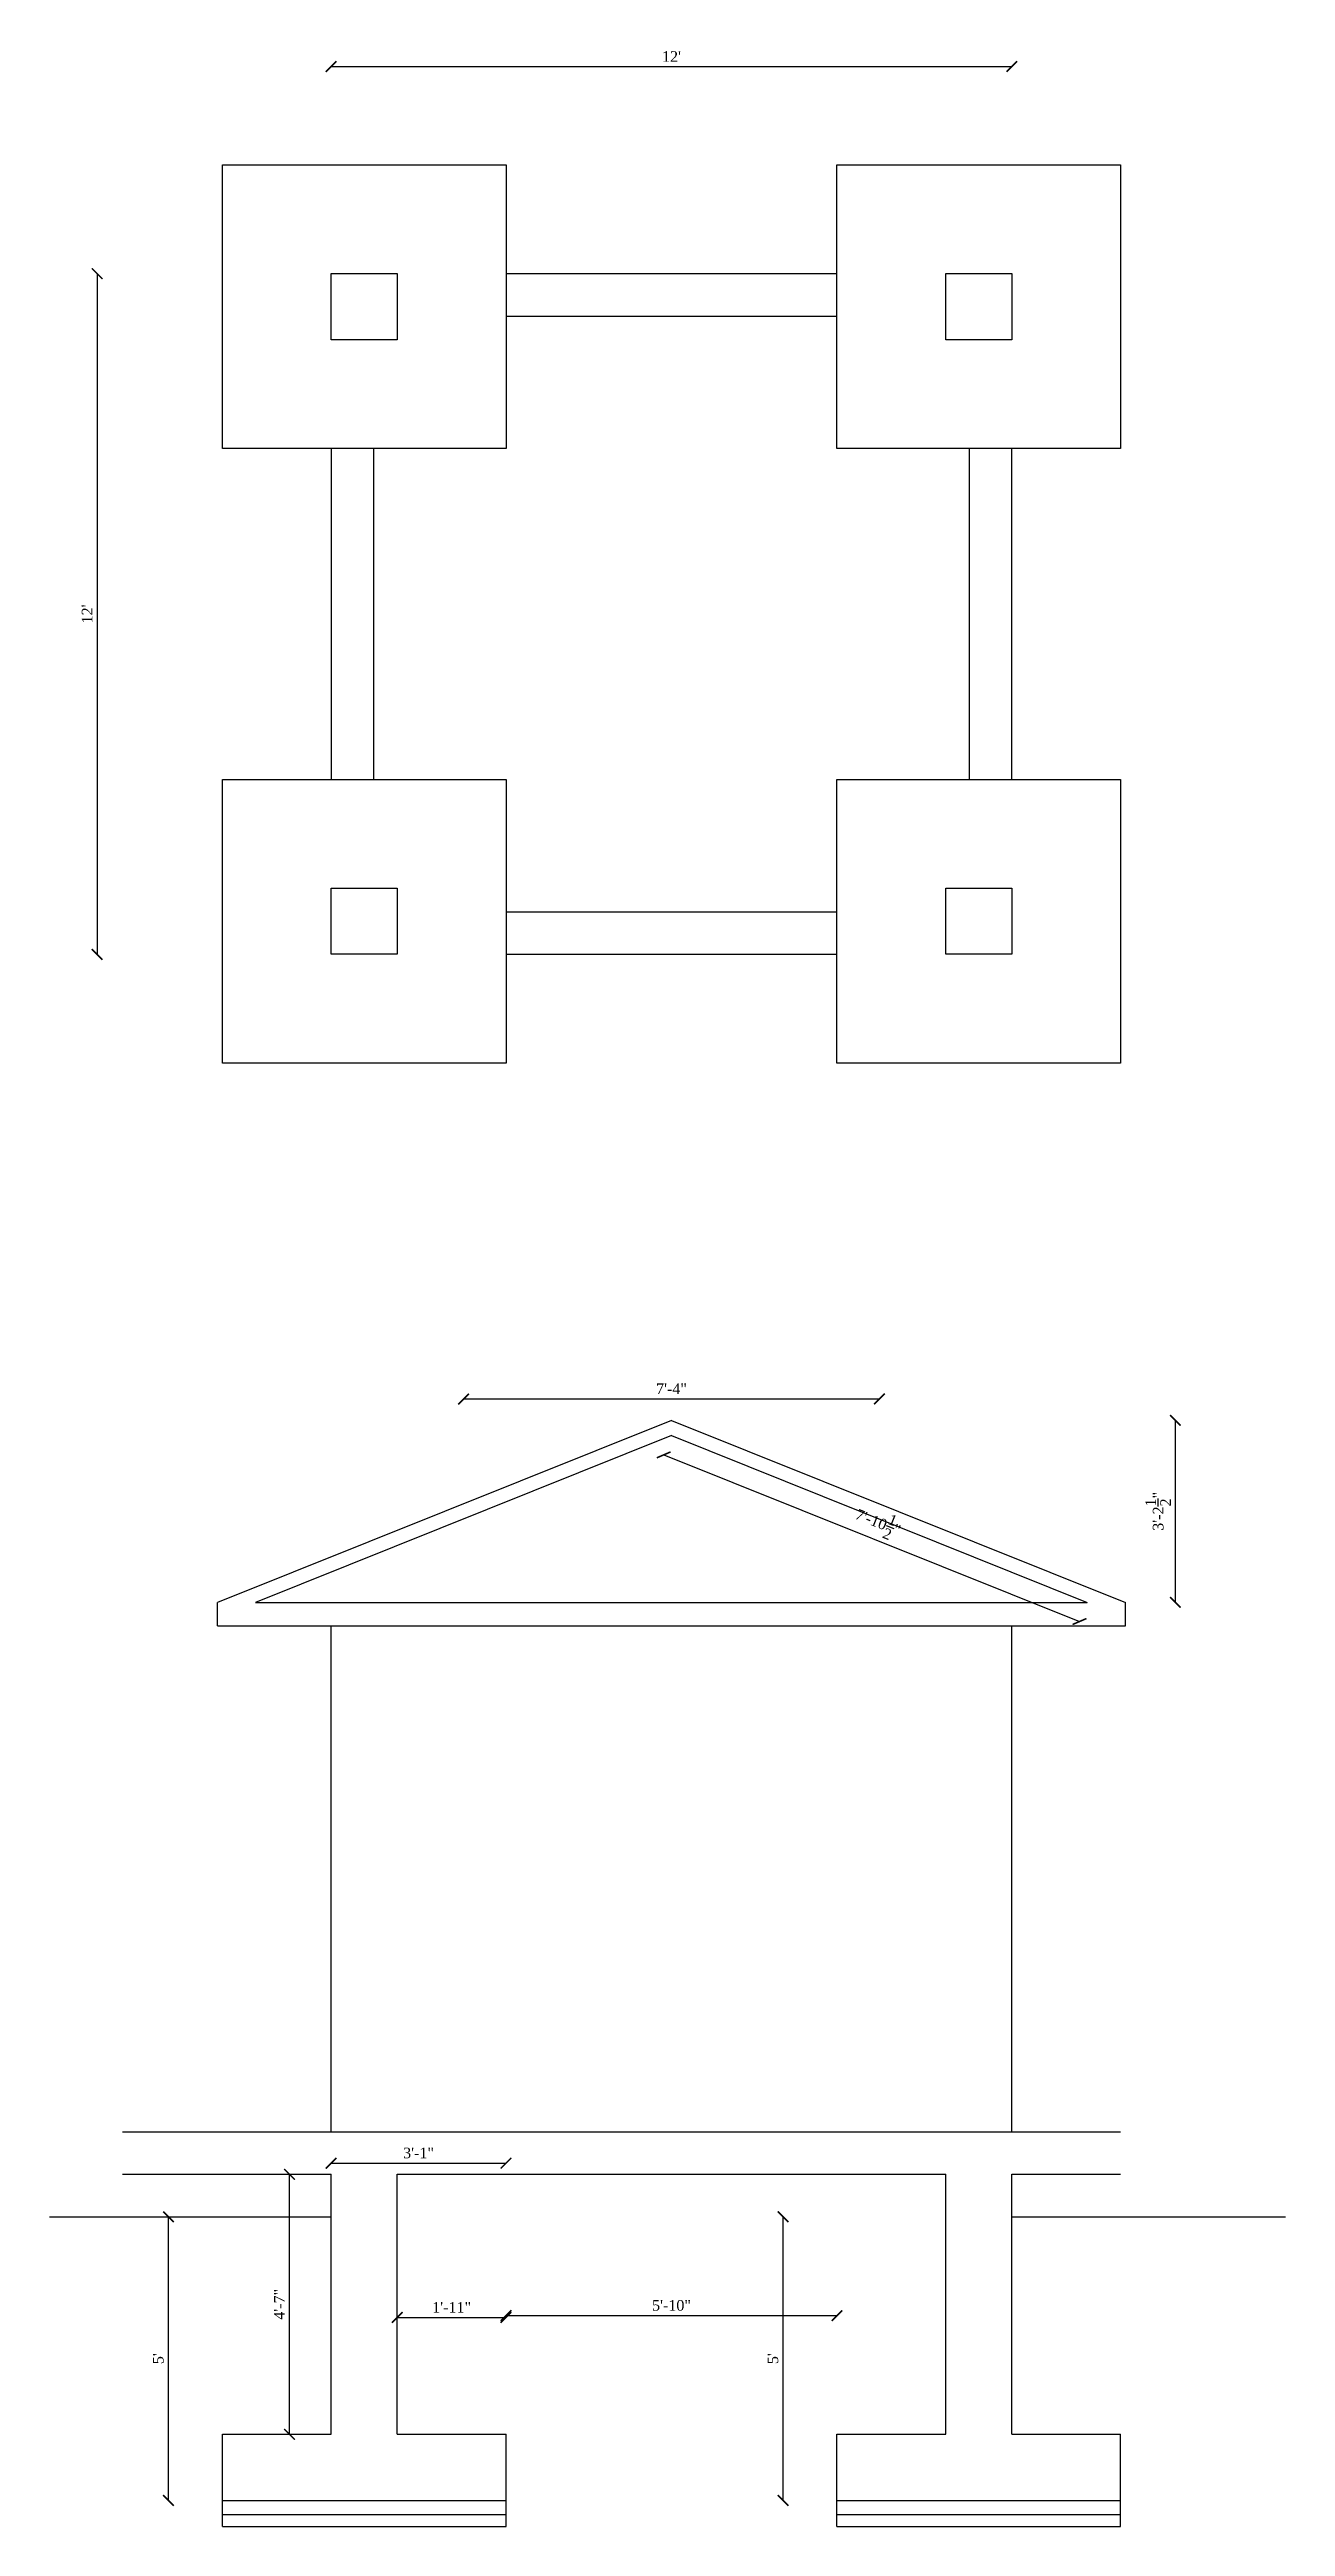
# Model space of a CAD drawing. Header units: inches. Extents: x 61882 to 62712, y -4829 to -4305.
# Drawn here: x 61882 to 62143, y -4829 to -4305 of the extents above; entities that cross this region are included whole.
import ezdxf

# ---------------------------------------------------------------- set-up
doc = ezdxf.new("R2010")
doc.units = ezdxf.units.IN
doc.header["$MEASUREMENT"] = 0
doc.layers.add('ELEVATION', color=6, linetype='Continuous', lineweight=30)
doc.styles.get("Standard").update_dxf_attribs({"font": 'times.ttf'})
doc.dimstyles.get("Standard").update_dxf_attribs({"dimtxt": 2.25, "dimasz": 2.25, "dimexe": 0.18, "dimexo": 0.0625, "dimgap": 1, "dimtad": 1, "dimdec": 1, "dimzin": 0, "dimdsep": 46, "dimlunit": 4, "dimtxsty": 'Standard', "dimblk": 'ARCHTICK', "dimcen": 0.09, "dimse1": 1, "dimse2": 1, "dimadec": 0, "dimazin": 0, "dimtfac": 1, "dimtdec": 1, "dimtofl": 0, "dimtmove": 0, "dimatfit": 3, "dimldrblk": 'ARCHTICK', "dimfxl": 1, "dimtolj": 1, "dimtzin": 0, "dimarcsym": 0})

msp = doc.modelspace()

# ---------------------------------------------------------------- blocks, each defined once
blk = doc.blocks.new('_ArchTick')
at = {"color": 0, "linetype": 'ByBlock', "const_width": 0.15}
blk.add_lwpolyline([(-0.5, -0.5), (0.5, 0.5)], dxfattribs=at)
blk = doc.blocks.new('*D672')
at = {"layer": 'Defpoints', "color": 0, "transparency": 16777216}
for p in [(62085.26, -4308.56), (61941.26, -4352.36), (62085.26, -4352.36)]:
    blk.add_point(p, dxfattribs=at)
at = {"layer": 'ELEVATION', "color": 0, "lineweight": -2, "transparency": 16777216}
blk.add_line((61941.26, -4308.56), (62085.26, -4308.56), dxfattribs=at)
at = {"layer": 'ELEVATION', "color": 0, "lineweight": -2, "transparency": 16777216, "xscale": 2.25, "yscale": 2.25, "zscale": 2.25, "rotation": 180}
blk.add_blockref('_ArchTick', (61941.26, -4308.56), dxfattribs=at)
at = {"layer": 'ELEVATION', "color": 0, "lineweight": -2, "transparency": 16777216, "xscale": 2.25, "yscale": 2.25, "zscale": 2.25}
blk.add_blockref('_ArchTick', (62085.26, -4308.56), dxfattribs=at)
at = {"layer": 'ELEVATION', "color": 0, "transparency": 16777216, "insert": (62013.26, -4306.43), "char_height": 2.25, "attachment_point": 5}
blk.add_mtext("\\A1;12'", dxfattribs=at)
blk = doc.blocks.new('*D673')
at = {"layer": 'Defpoints', "color": 0, "transparency": 16777216}
for p in [(61941.26, -4352.36), (61891.77, -4496.36), (61941.26, -4496.36)]:
    blk.add_point(p, dxfattribs=at)
at = {"layer": 'ELEVATION', "color": 0, "lineweight": -2, "transparency": 16777216}
blk.add_line((61891.77, -4352.36), (61891.77, -4496.36), dxfattribs=at)
at = {"layer": 'ELEVATION', "color": 0, "lineweight": -2, "transparency": 16777216, "xscale": 2.25, "yscale": 2.25, "zscale": 2.25}
for p, rotation in [((61891.77, -4352.36), 90), ((61891.77, -4496.36), 270)]:
    blk.add_blockref('_ArchTick', p, dxfattribs=dict(at, rotation=rotation))
at = {"layer": 'ELEVATION', "color": 0, "transparency": 16777216, "insert": (61889.65, -4424.36), "char_height": 2.25, "attachment_point": 5, "rotation": 90}
blk.add_mtext("\\A1;12'", dxfattribs=at)
blk = doc.blocks.new('*D674')
at = {"layer": 'Defpoints', "color": 0, "transparency": 16777216}
for p in [(61906.87, -4763.45), (61918.26, -4763.45), (61918.26, -4823.45)]:
    blk.add_point(p, dxfattribs=at)
at = {"layer": 'ELEVATION', "color": 0, "lineweight": -2, "transparency": 16777216}
blk.add_line((61906.87, -4823.45), (61906.87, -4763.45), dxfattribs=at)
at = {"layer": 'ELEVATION', "color": 0, "lineweight": -2, "transparency": 16777216, "xscale": 2.25, "yscale": 2.25, "zscale": 2.25}
for p, rotation in [((61906.87, -4763.45), 90), ((61906.87, -4823.45), 270)]:
    blk.add_blockref('_ArchTick', p, dxfattribs=dict(at, rotation=rotation))
at = {"layer": 'ELEVATION', "color": 0, "transparency": 16777216, "insert": (61904.72, -4793.45), "char_height": 2.25, "attachment_point": 5, "rotation": 90}
blk.add_mtext("\\A1;5'", dxfattribs=at)
blk = doc.blocks.new('*D675')
at = {"layer": 'Defpoints', "color": 0, "transparency": 16777216}
for p in [(62036.87, -4763.45), (62048.26, -4763.45), (62048.26, -4823.45)]:
    blk.add_point(p, dxfattribs=at)
at = {"layer": 'ELEVATION', "color": 0, "lineweight": -2, "transparency": 16777216}
blk.add_line((62036.87, -4823.45), (62036.87, -4763.45), dxfattribs=at)
at = {"layer": 'ELEVATION', "color": 0, "lineweight": -2, "transparency": 16777216, "xscale": 2.25, "yscale": 2.25, "zscale": 2.25}
for p, rotation in [((62036.87, -4763.45), 90), ((62036.87, -4823.45), 270)]:
    blk.add_blockref('_ArchTick', p, dxfattribs=dict(at, rotation=rotation))
at = {"layer": 'ELEVATION', "color": 0, "transparency": 16777216, "insert": (62034.72, -4793.45), "char_height": 2.25, "attachment_point": 5, "rotation": 90}
blk.add_mtext("\\A1;5'", dxfattribs=at)
blk = doc.blocks.new('*D676')
at = {"layer": 'Defpoints', "color": 0, "transparency": 16777216}
for p in [(62048.26, -4784.34), (61978.26, -4809.45), (62048.26, -4809.45)]:
    blk.add_point(p, dxfattribs=at)
at = {"layer": 'ELEVATION', "color": 0, "lineweight": -2, "transparency": 16777216}
blk.add_line((61978.26, -4784.34), (62048.26, -4784.34), dxfattribs=at)
at = {"layer": 'ELEVATION', "color": 0, "lineweight": -2, "transparency": 16777216, "xscale": 2.25, "yscale": 2.25, "zscale": 2.25, "rotation": 180}
blk.add_blockref('_ArchTick', (61978.26, -4784.34), dxfattribs=at)
at = {"layer": 'ELEVATION', "color": 0, "lineweight": -2, "transparency": 16777216, "xscale": 2.25, "yscale": 2.25, "zscale": 2.25}
blk.add_blockref('_ArchTick', (62048.26, -4784.34), dxfattribs=at)
at = {"layer": 'ELEVATION', "color": 0, "transparency": 16777216, "insert": (62013.26, -4782.19), "char_height": 2.25, "attachment_point": 5}
blk.add_mtext('\\A1;5\'-10"', dxfattribs=at)
blk = doc.blocks.new('*D677')
at = {"layer": 'Defpoints', "color": 0, "transparency": 16777216}
for p in [(61978.26, -4784.72), (61955.26, -4809.45), (61978.26, -4809.45)]:
    blk.add_point(p, dxfattribs=at)
at = {"layer": 'ELEVATION', "color": 0, "lineweight": -2, "transparency": 16777216}
blk.add_line((61955.26, -4784.72), (61978.26, -4784.72), dxfattribs=at)
at = {"layer": 'ELEVATION', "color": 0, "lineweight": -2, "transparency": 16777216, "xscale": 2.25, "yscale": 2.25, "zscale": 2.25, "rotation": 180}
blk.add_blockref('_ArchTick', (61955.26, -4784.72), dxfattribs=at)
at = {"layer": 'ELEVATION', "color": 0, "lineweight": -2, "transparency": 16777216, "xscale": 2.25, "yscale": 2.25, "zscale": 2.25}
blk.add_blockref('_ArchTick', (61978.26, -4784.72), dxfattribs=at)
at = {"layer": 'ELEVATION', "color": 0, "transparency": 16777216, "insert": (61966.76, -4782.59), "char_height": 2.25, "attachment_point": 5}
blk.add_mtext('\\A1;1\'-11"', dxfattribs=at)
blk = doc.blocks.new('*D678')
at = {"layer": 'Defpoints', "color": 0, "transparency": 16777216}
for p in [(61932.46, -4754.45), (61978.26, -4754.45), (61978.26, -4809.45)]:
    blk.add_point(p, dxfattribs=at)
at = {"layer": 'ELEVATION', "color": 0, "lineweight": -2, "transparency": 16777216}
blk.add_line((61932.46, -4809.45), (61932.46, -4754.45), dxfattribs=at)
at = {"layer": 'ELEVATION', "color": 0, "lineweight": -2, "transparency": 16777216, "xscale": 2.25, "yscale": 2.25, "zscale": 2.25}
for p, rotation in [((61932.46, -4754.45), 90), ((61932.46, -4809.45), 270)]:
    blk.add_blockref('_ArchTick', p, dxfattribs=dict(at, rotation=rotation))
at = {"layer": 'ELEVATION', "color": 0, "transparency": 16777216, "insert": (61930.31, -4781.95), "char_height": 2.25, "attachment_point": 5, "rotation": 90}
blk.add_mtext('\\A1;4\'-7"', dxfattribs=at)
blk = doc.blocks.new('*D679')
at = {"layer": 'Defpoints', "color": 0, "transparency": 16777216}
for p in [(61978.26, -4752.09), (61941.26, -4754.45), (61978.26, -4809.45)]:
    blk.add_point(p, dxfattribs=at)
at = {"layer": 'ELEVATION', "color": 0, "lineweight": -2, "transparency": 16777216}
blk.add_line((61941.26, -4752.09), (61978.26, -4752.09), dxfattribs=at)
at = {"layer": 'ELEVATION', "color": 0, "lineweight": -2, "transparency": 16777216, "xscale": 2.25, "yscale": 2.25, "zscale": 2.25, "rotation": 180}
blk.add_blockref('_ArchTick', (61941.26, -4752.09), dxfattribs=at)
at = {"layer": 'ELEVATION', "color": 0, "lineweight": -2, "transparency": 16777216, "xscale": 2.25, "yscale": 2.25, "zscale": 2.25}
blk.add_blockref('_ArchTick', (61978.26, -4752.09), dxfattribs=at)
at = {"layer": 'ELEVATION', "color": 0, "transparency": 16777216, "insert": (61959.76, -4749.95), "char_height": 2.25, "attachment_point": 5}
blk.add_mtext('\\A1;3\'-1"', dxfattribs=at)
blk = doc.blocks.new('*D680')
at = {"layer": 'Defpoints', "color": 0, "transparency": 16777216}
for p in [(62057.23, -4590.43), (61969.29, -4615.81), (62057.23, -4615.81)]:
    blk.add_point(p, dxfattribs=at)
at = {"layer": 'ELEVATION', "color": 0, "lineweight": -2, "transparency": 16777216}
blk.add_line((61969.29, -4590.43), (62057.23, -4590.43), dxfattribs=at)
at = {"layer": 'ELEVATION', "color": 0, "lineweight": -2, "transparency": 16777216, "xscale": 2.25, "yscale": 2.25, "zscale": 2.25, "rotation": 180}
blk.add_blockref('_ArchTick', (61969.29, -4590.43), dxfattribs=at)
at = {"layer": 'ELEVATION', "color": 0, "lineweight": -2, "transparency": 16777216, "xscale": 2.25, "yscale": 2.25, "zscale": 2.25}
blk.add_blockref('_ArchTick', (62057.23, -4590.43), dxfattribs=at)
at = {"layer": 'ELEVATION', "color": 0, "transparency": 16777216, "insert": (62013.26, -4588.28), "char_height": 2.25, "attachment_point": 5}
blk.add_mtext('\\A1;7\'-4"', dxfattribs=at)
blk = doc.blocks.new('*D681')
at = {"layer": 'Defpoints', "color": 0, "transparency": 16777216}
for p in [(62013.26, -4594.95), (62013.26, -4633.45), (62119.83, -4633.45)]:
    blk.add_point(p, dxfattribs=at)
at = {"layer": 'ELEVATION', "color": 0, "lineweight": -2, "transparency": 16777216}
blk.add_line((62119.83, -4594.95), (62119.83, -4633.45), dxfattribs=at)
at = {"layer": 'ELEVATION', "color": 0, "lineweight": -2, "transparency": 16777216, "xscale": 2.25, "yscale": 2.25, "zscale": 2.25}
for p, rotation in [((62119.83, -4594.95), 90), ((62119.83, -4633.45), 270)]:
    blk.add_blockref('_ArchTick', p, dxfattribs=dict(at, rotation=rotation))
at = {"layer": 'ELEVATION', "color": 0, "transparency": 16777216, "insert": (62116.19, -4614.2), "char_height": 2.25, "attachment_point": 5, "rotation": 90}
blk.add_mtext('\\A1;3\'-2{\\H1x;\\S1/2;}"', dxfattribs=at)
blk = doc.blocks.new('*D682')
at = {"layer": 'Defpoints', "color": 0, "transparency": 16777216}
for p in [(62013.26, -4598.18), (62101.2, -4633.45), (62099.56, -4637.51)]:
    blk.add_point(p, dxfattribs=at)
at = {"layer": 'ELEVATION', "color": 0, "lineweight": -2, "transparency": 16777216}
blk.add_line((62011.62, -4602.25), (62099.56, -4637.51), dxfattribs=at)
at = {"layer": 'ELEVATION', "color": 0, "lineweight": -2, "transparency": 16777216, "xscale": 2.25, "yscale": 2.25, "zscale": 2.25}
for p, rotation in [((62011.62, -4602.25), 158.1471580503442), ((62099.56, -4637.51), 338.1471580503442)]:
    blk.add_blockref('_ArchTick', p, dxfattribs=dict(at, rotation=rotation))
at = {"layer": 'ELEVATION', "color": 0, "transparency": 16777216, "insert": (62056.95, -4616.5), "char_height": 2.25, "attachment_point": 5, "rotation": 338.1472}
blk.add_mtext('\\A1;7\'-10{\\H1x;\\S1/2;}"', dxfattribs=at)

# ---------------------------------------------------------------- dimensions: what is measured, and where the dimension line sits
at = {"layer": 'ELEVATION'}
for base, p1, p2, picture, middle in [((62085.26, -4308.56), (61941.26, -4352.36), (62085.26, -4352.36), '*D672', (62013.26, -4306.43)), ((62057.23, -4590.43), (61969.29, -4615.81), (62057.23, -4615.81), '*D680', (62013.26, -4588.28)), ((61978.26, -4752.09), (61941.26, -4754.45), (61978.26, -4809.45), '*D679', (61959.76, -4749.95)), ((61978.26, -4784.72), (61955.26, -4809.45), (61978.26, -4809.45), '*D677', (61966.76, -4782.59)), ((62048.26, -4784.34), (61978.26, -4809.45), (62048.26, -4809.45), '*D676', (62013.26, -4782.19))]:
    dim = msp.add_linear_dim(base=base, p1=p1, p2=p2, dimstyle='Standard', dxfattribs=at)
    dim.commit()
    dim.dimension.update_dxf_attribs({"geometry": picture, "text_midpoint": middle})
for base, p1, p2, picture, middle in [((61891.77, -4496.36), (61941.26, -4352.36), (61941.26, -4496.36), '*D673', (61889.65, -4424.36)), ((62119.83, -4633.45), (62013.26, -4594.95), (62013.26, -4633.45), '*D681', (62116.19, -4614.2)), ((61932.46, -4754.45), (61978.26, -4809.45), (61978.26, -4754.45), '*D678', (61930.31, -4781.95)), ((61906.87, -4763.45), (61918.26, -4823.45), (61918.26, -4763.45), '*D674', (61904.72, -4793.45)), ((62036.87, -4763.45), (62048.26, -4823.45), (62048.26, -4763.45), '*D675', (62034.72, -4793.45))]:
    dim = msp.add_linear_dim(base=base, p1=p1, p2=p2, angle=90, dimstyle='Standard', dxfattribs=at)
    dim.commit()
    dim.dimension.update_dxf_attribs({"geometry": picture, "text_midpoint": middle})
dim = msp.add_aligned_dim(p1=(62013.26, -4598.18), p2=(62101.2, -4633.45), distance=-4.38, dimstyle='Standard', dxfattribs=at)
dim.commit()
dim.dimension.update_dxf_attribs({"geometry": '*D682', "text_midpoint": (62056.95, -4616.5)})

# ---------------------------------------------------------------- linework, layer by layer
at = {"layer": 'ELEVATION'}
for p, q in [((61978.26, -4352.36), (62048.26, -4352.36)), ((61978.26, -4361.36), (62048.26, -4361.36)), ((61941.26, -4389.36), (61941.26, -4459.36)), ((61950.26, -4389.36), (61950.26, -4459.36)), ((62076.26, -4459.36), (62076.26, -4389.36)), ((62085.26, -4459.36), (62085.26, -4389.36)), ((61978.26, -4487.36), (62048.26, -4487.36)), ((61978.26, -4496.36), (62048.26, -4496.36)), ((62013.26, -4594.95), (61917.26, -4633.45)), ((62013.26, -4594.95), (62109.26, -4633.45)), ((62013.26, -4598.18), (61925.31, -4633.45)), ((62013.26, -4598.18), (62101.2, -4633.45)), ((61917.26, -4638.45), (61917.26, -4633.45)), ((61925.31, -4633.45), (62101.2, -4633.45)), ((62109.26, -4638.45), (62109.26, -4633.45)), ((61917.26, -4638.45), (62109.26, -4638.45)), ((61941.26, -4745.45), (61941.26, -4638.45)), ((62085.26, -4745.45), (62085.26, -4638.45)), ((61897.14, -4745.45), (62108.26, -4745.45)), ((61897.14, -4754.45), (61941.26, -4754.45)), ((61941.26, -4809.45), (61941.26, -4754.45)), ((61955.26, -4809.45), (61955.26, -4754.45)), ((61955.26, -4754.45), (62071.26, -4754.45)), ((62071.26, -4809.45), (62071.26, -4754.45)), ((62085.26, -4809.45), (62085.26, -4754.45)), ((62085.26, -4754.45), (62108.26, -4754.45)), ((61881.71, -4763.45), (61941.26, -4763.45)), ((62085.26, -4763.45), (62143.12, -4763.45)), ((61918.26, -4809.45), (61941.26, -4809.45)), ((61918.26, -4823.45), (61918.26, -4809.45)), ((61955.26, -4809.45), (61978.26, -4809.45)), ((61978.26, -4823.45), (61978.26, -4809.45)), ((62048.26, -4809.45), (62071.26, -4809.45)), ((62048.26, -4823.45), (62048.26, -4809.45)), ((62085.26, -4809.45), (62108.26, -4809.45)), ((62108.26, -4823.45), (62108.26, -4809.45)), ((61918.26, -4823.45), (61978.26, -4823.45)), ((61918.26, -4828.95), (61918.26, -4823.45)), ((61978.26, -4828.95), (61978.26, -4823.45)), ((62048.26, -4823.45), (62108.26, -4823.45)), ((62048.26, -4828.95), (62048.26, -4823.45)), ((62108.26, -4828.95), (62108.26, -4823.45)), ((61918.26, -4826.45), (61978.26, -4826.45)), ((61918.26, -4828.95), (61978.26, -4828.95)), ((62048.26, -4826.45), (62108.26, -4826.45)), ((62048.26, -4828.95), (62108.26, -4828.95))]:
    msp.add_line(p, q, dxfattribs=at)
for points in [[(61918.26, -4329.36), (61978.26, -4329.36), (61978.26, -4389.36), (61918.26, -4389.36)], [(62048.26, -4329.36), (62108.26, -4329.36), (62108.26, -4389.36), (62048.26, -4389.36)], [(61941.26, -4352.36), (61955.26, -4352.36), (61955.26, -4366.36), (61941.26, -4366.36)], [(62071.26, -4352.36), (62085.26, -4352.36), (62085.26, -4366.36), (62071.26, -4366.36)], [(61918.26, -4459.36), (61978.26, -4459.36), (61978.26, -4519.36), (61918.26, -4519.36)], [(62048.26, -4459.36), (62108.26, -4459.36), (62108.26, -4519.36), (62048.26, -4519.36)], [(61941.26, -4482.36), (61955.26, -4482.36), (61955.26, -4496.36), (61941.26, -4496.36)], [(62071.26, -4482.36), (62085.26, -4482.36), (62085.26, -4496.36), (62071.26, -4496.36)]]:
    msp.add_lwpolyline(points, close=True, dxfattribs=at)

msp.set_redraw_order([(e.dxf.handle, doc.entitydb.next_handle()) for e in msp.query("TEXT MTEXT ATTDEF DIMENSION ARC_DIMENSION")])  # texts and dimensions are drawn at this point

doc.saveas('drawing.dxf')
